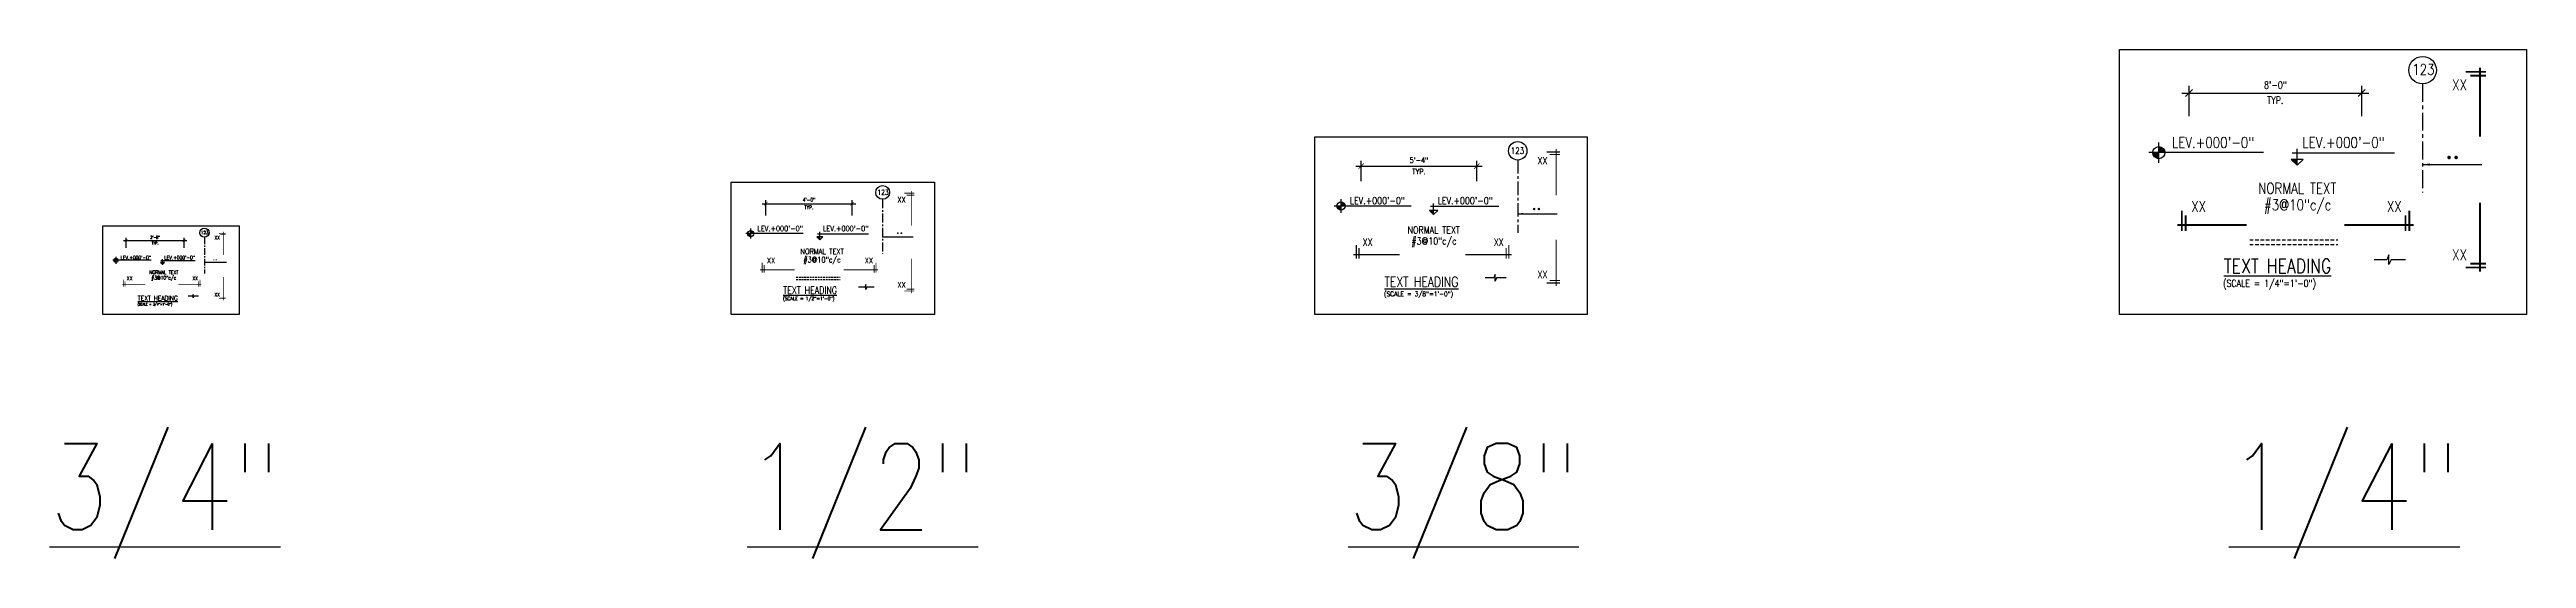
# Model space of a CAD drawing. Header units: inches. Extents: x 17147 to 26472, y -24737 to -16604.
# Drawn here: x 17555 to 18932, y -20569 to -20285 of the extents above; entities that cross this region are included whole.
import ezdxf

# ---------------------------------------------------------------- set-up
doc = ezdxf.new("R2010")
doc.units = ezdxf.units.IN
doc.header["$MEASUREMENT"] = 0
doc.linetypes.add('CENTER', pattern=[2, 1.25, -0.25, 0.25, -0.25])
doc.linetypes.add('HIDDEN', pattern=[0.375, 0.25, -0.125])
for name, color, linetype in [('BEAM', 3, 'HIDDEN'), ('BREAK', 1, 'Continuous'), ('DIM', 2, 'Continuous'), ('DOT', 2, 'Continuous'), ('Grids', 1, 'CENTER'), ('HEADING', 4, 'Continuous'), ('LEVEL', 2, 'Continuous'), ('SECMARK', 2, 'Continuous'), ('TEXT2', 3, 'Continuous'), ('TEXT3', 4, 'Continuous')]:
    doc.layers.add(name, color=color, linetype=linetype)
doc.styles.add('DIM 1_2 (A)', font='simplex.shx', dxfattribs={"width": 0.8})
doc.styles.add('DIM 1_4 (A)', font='simplex.shx', dxfattribs={"width": 0.8})
doc.styles.add('DIM 3_4 (A)', font='simplex.shx', dxfattribs={"width": 0.8})
doc.styles.add('DIM 3_8 (A)', font='simplex.shx', dxfattribs={"width": 0.8})
doc.dimstyles.new('DIM 1_2 (A)', dxfattribs={"dimtxt": 2, "dimasz": 2, "dimexe": 2, "dimexo": 2, "dimgap": 1, "dimtad": 1, "dimdec": 0, "dimzin": 3, "dimdsep": 46, "dimlunit": 4, "dimtxsty": 'DIM 1_2 (A)', "dimblk": 'ARCHTICK', "dimcen": 2, "dimdle": 2, "dimclrd": 2, "dimclre": 2, "dimclrt": 3, "dimadec": 0, "dimazin": 2, "dimtfac": 1, "dimtdec": 0, "dimtofl": 0, "dimtmove": 0, "dimatfit": 3, "dimfxl": 0, "dimtolj": 1, "dimtzin": 0, "dimlwd": -1, "dimlwe": -1, "dimarcsym": 0})
doc.dimstyles.new('DIM 1_4 (A)', dxfattribs={"dimtxt": 4, "dimasz": 4, "dimexe": 4, "dimexo": 4, "dimgap": 2, "dimtad": 1, "dimdec": 0, "dimzin": 3, "dimdsep": 46, "dimlunit": 4, "dimtxsty": 'DIM 1_4 (A)', "dimblk": 'ARCHTICK', "dimcen": 4, "dimdle": 4, "dimclrd": 2, "dimclre": 2, "dimclrt": 3, "dimadec": 0, "dimazin": 2, "dimtfac": 1, "dimtdec": 0, "dimtofl": 0, "dimtmove": 0, "dimatfit": 3, "dimfxl": 0, "dimtolj": 1, "dimtzin": 0, "dimlwd": -1, "dimlwe": -1, "dimarcsym": 0})
doc.dimstyles.new('DIM 3_4 (A)', dxfattribs={"dimtxt": 1.5, "dimasz": 1.5, "dimexe": 1.5, "dimexo": 1.5, "dimgap": 0.75, "dimtad": 1, "dimdec": 0, "dimzin": 3, "dimdsep": 46, "dimlunit": 4, "dimtxsty": 'DIM 3_4 (A)', "dimblk": 'ARCHTICK', "dimcen": 1.5, "dimdle": 1.5, "dimclrd": 2, "dimclre": 2, "dimclrt": 3, "dimadec": 0, "dimazin": 2, "dimtfac": 1, "dimtdec": 0, "dimtofl": 0, "dimtmove": 0, "dimatfit": 3, "dimfxl": 0, "dimtolj": 1, "dimtzin": 0, "dimlwd": -1, "dimlwe": -1, "dimarcsym": 0})
doc.dimstyles.new('DIM 3_8 (A)', dxfattribs={"dimtxt": 3, "dimasz": 3, "dimexe": 3, "dimexo": 3, "dimgap": 1.5, "dimtad": 1, "dimdec": 0, "dimzin": 3, "dimdsep": 46, "dimlunit": 4, "dimtxsty": 'DIM 3_8 (A)', "dimblk": 'ARCHTICK', "dimcen": 3, "dimdle": 3, "dimclrd": 2, "dimclre": 2, "dimclrt": 3, "dimadec": 0, "dimazin": 2, "dimtfac": 1, "dimtdec": 0, "dimtofl": 0, "dimtmove": 0, "dimatfit": 3, "dimfxl": 0, "dimtolj": 1, "dimtzin": 0, "dimlwd": -1, "dimlwe": -1, "dimarcsym": 0})

msp = doc.modelspace()

# ---------------------------------------------------------------- texts
at = {"layer": 'HEADING', "width": 0.8}
for height, style, p in [(8, 'DIM 1_4 (A)', (18763.67834, -20409.88179)), (2.68, 'DIM 3_4 (A)', (17603.784, -20425.22224)), (4, 'DIM 1_2 (A)', (17962.67166, -20421.41596)), (5.5, 'DIM 3_8 (A)', (18297.00277, -20417.49434))]:
    msp.add_text('%%UTEXT HEADING', height=height, dxfattribs=dict(at, style=style)).set_placement(p)
at = {"layer": 'TEXT2', "width": 0.8}
for s, height, style, p in [('NORMAL TEXT', 6, 'DIM 1_4 (A)', (18782.87277, -20365.72189)), ('#3@10"c/c', 6, 'DIM 1_4 (A)', (18786.07359, -20374.89058)), ('NORMAL TEXT', 4.02, 'DIM 3_8 (A)', (18309.86303, -20387.90721)), ('NORMAL TEXT', 3, 'DIM 1_2 (A)', (17972.26887, -20399.33601)), ('#3@10"c/c', 4.02, 'DIM 3_8 (A)', (18312.00759, -20394.05023)), ('NORMAL TEXT', 2.01, 'DIM 3_4 (A)', (17610.21413, -20410.42867)), ('#3@10"c/c', 2.01, 'DIM 3_4 (A)', (17611.28641, -20413.50018)), ('#3@10"c/c', 3, 'DIM 1_2 (A)', (17973.86928, -20403.92036)), ('(SCALE = 1/2"=1\'-0")', 2, 'DIM 1_2 (A)', (17962.47736, -20425.02732)), ('(SCALE = 3/8"=1\'-0")', 2.68, 'DIM 3_8 (A)', (18296.74241, -20422.81603)), ('(SCALE = 1/4"=1\'-0")', 4, 'DIM 1_4 (A)', (18763.28975, -20417.59031)), ('(SCALE = 3/4"=1\'-0")', 1.34, 'DIM 3_4 (A)', (17603.65382, -20427.88308))]:
    msp.add_text(s, height=height, dxfattribs=dict(at, style=style)).set_placement(p)
at = {"layer": 'TEXT3', "width": 0.8}
for s, height, style, p in [('123', 6, 'DIM 1_4 (A)', (18868.53187, -20299.59377)), ('XX', 6, 'DIM 1_4 (A)', (18890.727, -20308.15322)), ('123', 3.618, 'DIM 3_8 (A)', (18367.25463, -20343.60137)), ('LEV.+000\'-0"', 6, 'DIM 1_4 (A)', (18734.93677, -20340.25584)), ('LEV.+000\'-0"', 6, 'DIM 1_4 (A)', (18807.42382, -20340.25584)), ('XX', 4.02, 'DIM 3_8 (A)', (18382.12537, -20349.3362)), ('123', 2.7, 'DIM 1_2 (A)', (18015.09843, -20366.27195)), ('XX', 3, 'DIM 1_2 (A)', (18026.19599, -20370.55168)), ('LEV.+000\'-0"', 4.02, 'DIM 3_8 (A)', (18277.74592, -20371.58414)), ('LEV.+000\'-0"', 4.02, 'DIM 3_8 (A)', (18326.5944, -20371.58414)), ('XX', 6, 'DIM 1_4 (A)', (18745.61415, -20375.83753)), ('XX', 6, 'DIM 1_4 (A)', (18854.41048, -20375.83753)), ('123', 1.809, 'DIM 3_4 (A)', (17638.90993, -20388.27575)), ('XX', 2.01, 'DIM 3_4 (A)', (17646.3453, -20391.14317)), ('XX', 4.02, 'DIM 3_8 (A)', (18284.89976, -20394.68469)), ('XX', 4.02, 'DIM 3_8 (A)', (18357.7933, -20394.68469)), ('XX', 6, 'DIM 1_4 (A)', (18890.727, -20402.77077)), ('LEV.+000\'-0"', 2.01, 'DIM 3_4 (A)', (17594.15557, -20402.26714)), ('LEV.+000\'-0"', 2.01, 'DIM 3_4 (A)', (17618.57981, -20402.26714)), ('XX', 3, 'DIM 1_2 (A)', (17953.63956, -20404.39383)), ('XX', 3, 'DIM 1_2 (A)', (18008.03773, -20404.39383)), ('XX', 4.02, 'DIM 3_8 (A)', (18382.12537, -20412.72996)), ('XX', 2.01, 'DIM 3_4 (A)', (17597.73249, -20413.81741)), ('XX', 2.01, 'DIM 3_4 (A)', (17634.17927, -20413.81741)), ('XX', 2.01, 'DIM 3_4 (A)', (17646.3453, -20422.84005)), ('XX', 3, 'DIM 1_2 (A)', (18026.19599, -20417.86045)), ('%%U3/4"', 48, 'DIM 3_4 (A)', (17554.70996, -20552.66621)), ('%%U1/2"', 48, 'DIM 1_2 (A)', (17942.66138, -20552.66621)), ('%%U3/8"', 48, 'DIM 3_8 (A)', (18276.76854, -20552.66621)), ('%%U1/4"', 48, 'DIM 1_4 (A)', (18766.57549, -20552.66621))]:
    msp.add_text(s, height=height, dxfattribs=dict(at, style=style)).set_placement(p)
at = {"layer": 'TEXT3', "char_height": 3, "width": 24.5714286, "attachment_point": 1, "style": 'DIM 1_2 (A)'}
for insert in [(17948.30088, -20383.58319), (17984.75496, -20383.58319)]:
    msp.add_mtext('LEV.+000\'-0"', dxfattribs=dict(at, insert=insert))

# ---------------------------------------------------------------- blocks, each defined once
blk = doc.blocks.new('_ARCHTICK')
at = {"color": 0, "linetype": 'ByBlock', "const_width": 0.15}
blk.add_lwpolyline([(-0.5, -0.5), (0.5, 0.5)], dxfattribs=at)
blk = doc.blocks.new('*D6')
at = {"layer": 'DEFPOINTS', "color": 0, "transparency": 16777216}
for p in [(17597.3, -20397.3), (17629.5, -20391.7), (17629.5, -20397.3)]:
    blk.add_point(p, dxfattribs=at)
at = {"layer": 'DIM', "color": 2, "transparency": 16777216}
for p, q in [((17595.8, -20391.7), (17631, -20391.7)), ((17597.3, -20395.8), (17597.3, -20390.2)), ((17629.5, -20395.8), (17629.5, -20390.2))]:
    blk.add_line(p, q, dxfattribs=at)
at = {"layer": 'DIM', "color": 2, "transparency": 16777216, "xscale": 1.5, "yscale": 1.5, "zscale": 1.5, "rotation": 180}
blk.add_blockref('_ARCHTICK', (17597.3, -20391.7), dxfattribs=at)
at = {"layer": 'DIM', "color": 2, "transparency": 16777216, "xscale": 1.5, "yscale": 1.5, "zscale": 1.5}
blk.add_blockref('_ARCHTICK', (17629.5, -20391.7), dxfattribs=at)
at = {"layer": 'DIM', "color": 3, "transparency": 16777216, "char_height": 1.5, "attachment_point": 5, "style": 'DIM 3_4 (A)'}
for s, insert in [('\\A1;2\'-8"', (17613.4, -20390)), ('\\A1;TYP.', (17613.4, -20393.2))]:
    blk.add_mtext(s, dxfattribs=dict(at, insert=insert))
blk = doc.blocks.new('*D2')
at = {"layer": 'DEFPOINTS', "color": 0, "transparency": 16777216}
for p in [(17953, -20379.8), (18001, -20371.3), (18001, -20379.8)]:
    blk.add_point(p, dxfattribs=at)
at = {"layer": 'DIM', "color": 2, "transparency": 16777216}
for p, q in [((17953, -20377.8), (17953, -20369.3)), ((18001, -20377.8), (18001, -20369.3)), ((17951, -20371.3), (18003, -20371.3))]:
    blk.add_line(p, q, dxfattribs=at)
at = {"layer": 'DIM', "color": 2, "transparency": 16777216, "xscale": 2, "yscale": 2, "zscale": 2, "rotation": 180}
blk.add_blockref('_ARCHTICK', (17953, -20371.3), dxfattribs=at)
at = {"layer": 'DIM', "color": 2, "transparency": 16777216, "xscale": 2, "yscale": 2, "zscale": 2}
blk.add_blockref('_ARCHTICK', (18001, -20371.3), dxfattribs=at)
at = {"layer": 'DIM', "color": 3, "transparency": 16777216, "char_height": 2, "attachment_point": 5, "style": 'DIM 1_2 (A)'}
for s, insert in [('\\A1;4\'-0"', (17977, -20369.1)), ('\\A1;TYP.', (17977, -20373.3))]:
    blk.add_mtext(s, dxfattribs=dict(at, insert=insert))
blk = doc.blocks.new('*D8')
at = {"layer": 'DEFPOINTS', "color": 0, "transparency": 16777216}
for p in [(18348.4, -20350.4), (18284.1, -20361.7), (18348.4, -20361.7)]:
    blk.add_point(p, dxfattribs=at)
at = {"layer": 'DIM', "color": 2, "transparency": 16777216}
for p, q in [((18281.1, -20350.4), (18351.4, -20350.4)), ((18284.1, -20358.7), (18284.1, -20347.4)), ((18348.4, -20358.7), (18348.4, -20347.4))]:
    blk.add_line(p, q, dxfattribs=at)
at = {"layer": 'DIM', "color": 2, "transparency": 16777216, "xscale": 3, "yscale": 3, "zscale": 3, "rotation": 180}
blk.add_blockref('_ARCHTICK', (18284.1, -20350.4), dxfattribs=at)
at = {"layer": 'DIM', "color": 2, "transparency": 16777216, "xscale": 3, "yscale": 3, "zscale": 3}
blk.add_blockref('_ARCHTICK', (18348.4, -20350.4), dxfattribs=at)
at = {"layer": 'DIM', "color": 3, "transparency": 16777216, "char_height": 3, "attachment_point": 5, "style": 'DIM 3_8 (A)'}
for s, insert in [('\\A1;5\'-4"', (18316.2, -20347.1)), ('\\A1;TYP.', (18316.2, -20353.4))]:
    blk.add_mtext(s, dxfattribs=dict(at, insert=insert))
blk = doc.blocks.new('*D3')
at = {"layer": 'DEFPOINTS', "color": 0, "transparency": 16777216}
for p in [(18840.4, -20309.7), (18744.4, -20326.6), (18840.4, -20326.6)]:
    blk.add_point(p, dxfattribs=at)
at = {"layer": 'DIM', "color": 2, "transparency": 16777216}
for p, q in [((18740.4, -20309.7), (18844.4, -20309.7)), ((18744.4, -20322.6), (18744.4, -20305.7)), ((18840.4, -20322.6), (18840.4, -20305.7))]:
    blk.add_line(p, q, dxfattribs=at)
at = {"layer": 'DIM', "color": 2, "transparency": 16777216, "xscale": 4, "yscale": 4, "zscale": 4, "rotation": 180}
blk.add_blockref('_ARCHTICK', (18744.4, -20309.7), dxfattribs=at)
at = {"layer": 'DIM', "color": 2, "transparency": 16777216, "xscale": 4, "yscale": 4, "zscale": 4}
blk.add_blockref('_ARCHTICK', (18840.4, -20309.7), dxfattribs=at)
at = {"layer": 'DIM', "color": 3, "transparency": 16777216, "char_height": 4, "attachment_point": 5, "style": 'DIM 1_4 (A)'}
for s, insert in [('\\A1;8\'-0"', (18792.4, -20305.3)), ('\\A1;TYP.', (18792.4, -20313.7))]:
    blk.add_mtext(s, dxfattribs=dict(at, insert=insert))

# ---------------------------------------------------------------- dimensions: what is measured, and where the dimension line sits
at = {"layer": 'DIM'}
for base, p1, p2, dimstyle, picture, middle in [((18840.38865, -20309.71462), (18744.37417, -20326.64114), (18840.38865, -20326.64114), 'DIM 1_4 (A)', '*D3', (18792.38141, -20309.71462)), ((18348.39868, -20350.38234), (18284.06898, -20361.72311), (18348.39868, -20361.72311), 'DIM 3_8 (A)', '*D8', (18316.23383, -20350.38234)), ((18001.02682, -20371.33238), (17953.01958, -20379.79564), (18001.02682, -20379.79564), 'DIM 1_2 (A)', '*D2', (17977.0232, -20371.33238)), ((17629.48195, -20391.66624), (17597.3171, -20397.33662), (17629.48195, -20397.33662), 'DIM 3_4 (A)', '*D6', (17613.39953, -20391.66624))]:
    dim = msp.add_linear_dim(base=base, p1=p1, p2=p2, text='<>\\XTYP.', dimstyle=dimstyle, dxfattribs=at)
    dim.commit()
    dim.dimension.update_dxf_attribs({"geometry": picture, "text_midpoint": middle})

# ---------------------------------------------------------------- hatches: boundary and pattern name
at = {"layer": 'LEVEL'}
h = msp.add_hatch(color=2, dxfattribs=at)
h.paths.add_polyline_path([(18727.62366, -20342.86481), (18724.24866, -20342.86481, 0.4142135624), (18727.62366, -20346.23981)])
h.paths.add_polyline_path([(18727.62366, -20339.48981), (18727.62366, -20342.86481), (18730.99866, -20342.86481, 0.4142135624)])
for points in [[(18804.49499, -20349.91808), (18804.49499, -20346.62988), (18801.11999, -20346.62988)], [(18324.34992, -20377.31866), (18324.34992, -20375.11557), (18322.08867, -20375.11557)], [(17983.07998, -20391.43411), (17983.07998, -20389.79001), (17981.39248, -20389.79001)], [(17617.45758, -20405.1344), (17617.45758, -20404.03285), (17616.32695, -20404.03285)]]:
    msp.add_hatch(color=2, dxfattribs=at).paths.add_polyline_path(points)
h = msp.add_hatch(color=2, dxfattribs=at)
h.paths.add_polyline_path([(18272.84613, -20372.59297), (18270.58488, -20372.59297, 0.4142135624), (18272.84613, -20374.85422)])
h.paths.add_polyline_path([(18272.84613, -20370.33172), (18272.84613, -20372.59297), (18275.10738, -20372.59297, 0.4142135624)])
h = msp.add_hatch(color=2, dxfattribs=at)
h.paths.add_polyline_path([(17944.64432, -20387.90747), (17942.95682, -20387.90747, 0.4142135624), (17944.64432, -20389.59497)])
h.paths.add_polyline_path([(17944.64432, -20386.21997), (17944.64432, -20387.90747), (17946.33182, -20387.90747, 0.4142135624)])
h = msp.add_hatch(color=2, dxfattribs=at)
h.paths.add_polyline_path([(17591.70568, -20402.77155), (17590.57505, -20402.77155, 0.4142135624), (17591.70568, -20403.90218)])
h.paths.add_polyline_path([(17591.70568, -20401.64093), (17591.70568, -20402.77155), (17592.8363, -20402.77155, 0.4142135624)])

# ---------------------------------------------------------------- linework, layer by layer
for points in [[(18705.80971, -20285.49921), (18932.01856, -20285.49921), (18932.01856, -20432.95014), (18705.80971, -20432.95014)], [(18258.23079, -20334.15801), (18409.79071, -20334.15801), (18409.79071, -20432.95014), (18258.23079, -20432.95014)], [(17933.73735, -20359.22467), (18046.84177, -20359.22467), (18046.84177, -20432.95014), (17933.73735, -20432.95014)], [(17584.39801, -20383.55407), (17660.17797, -20383.55407), (17660.17797, -20432.95014), (17584.39801, -20432.95014)]]:
    msp.add_lwpolyline(points, close=True)
at = {"layer": 'BEAM', "ltscale": 8}
for p, q in [((18778.1132, -20391.33778), (18827.09367, -20391.33778)), ((18778.1132, -20393.89759), (18827.09367, -20393.89759))]:
    msp.add_line(p, q, dxfattribs=at)
at = {"layer": 'BEAM', "ltscale": 4}
for p, q in [((17969.88909, -20412.14396), (17994.37932, -20412.14396)), ((17969.88909, -20413.42386), (17994.37932, -20413.42386))]:
    msp.add_line(p, q, dxfattribs=at)
at = {"layer": 'BREAK', "linetype": 'Continuous'}
for points in [[(18364.69305, -20412.49811), (18359.35711, -20412.49811), (18358.55311, -20414.33892), (18358.55311, -20410.6573), (18357.74911, -20412.49811), (18353.0807, -20412.49811)], [(18864.70861, -20402.42473), (18856.74452, -20402.42473), (18855.54452, -20405.1722), (18855.54452, -20399.67725), (18854.34452, -20402.42473), (18847.37675, -20402.42473)], [(17637.62914, -20422.72412), (17634.96117, -20422.72412), (17634.55917, -20423.64453), (17634.55917, -20421.80372), (17634.15717, -20422.72412), (17631.82297, -20422.72412)], [(18013.18679, -20417.68743), (18009.20475, -20417.68743), (18008.60475, -20419.06117), (18008.60475, -20416.31369), (18008.00475, -20417.68743), (18004.52087, -20417.68743)]]:
    msp.add_lwpolyline(points, dxfattribs=at)
at = {"layer": 'DOT'}
for points, const_width in [([(18888.46648, -20345.55505, 1), (18889.46648, -20345.55505, 1)], 1), ([(18892.37657, -20345.55505, 1), (18893.37657, -20345.55505, 1)], 1), ([(18379.93111, -20374.23218, 1), (18380.60111, -20374.23218, 1)], 0.67), ([(18382.55086, -20374.23218, 1), (18383.22086, -20374.23218, 1)], 0.67), ([(18026.18384, -20387.68013, 1), (18026.68384, -20387.68013, 1)], 0.5), ([(18028.13888, -20387.68013, 1), (18028.63888, -20387.68013, 1)], 0.5), ([(17645.93019, -20402.49009, 1), (17646.26519, -20402.49009, 1)], 0.335), ([(17647.24006, -20402.49009, 1), (17647.57506, -20402.49009, 1)], 0.335)]:
    msp.add_lwpolyline(points, format="xyb", close=True, dxfattribs=dict(at, const_width=const_width))
at = {"layer": 'Grids', "ltscale": 8}
msp.add_line((18874.2868, -20304.64851), (18874.2868, -20364.96146), dxfattribs=at)
at = {"layer": 'Grids', "ltscale": 6}
msp.add_line((18371.11044, -20346.98805), (18371.11044, -20387.39772), dxfattribs=at)
at = {"layer": 'Grids', "ltscale": 4}
msp.add_line((18017.97589, -20368.79932), (18017.97589, -20398.9558), dxfattribs=at)
at = {"layer": 'Grids', "ltscale": 3}
msp.add_line((17640.83783, -20389.96909), (17640.83783, -20410.17393), dxfattribs=at)
at = {"layer": 'Grids', "color": 2, "linetype": 'Continuous', "ltscale": 1.25}
for centre, radius in [((18874.2868, -20296.99443), 7.65408), ((18371.11044, -20341.85981), 5.12823), ((18017.97589, -20364.97228), 3.82704), ((17640.83783, -20387.40498), 2.56412)]:
    msp.add_circle(centre, radius, dxfattribs=at)
at = {"layer": 'LEVEL'}
for p, q in [((18727.62366, -20348.48981), (18727.62366, -20337.23981)), ((18804.49499, -20349.91808), (18804.49499, -20340.8062)), ((18785.74759, -20342.86481), (18721.99866, -20342.86481)), ((18804.49499, -20349.91808), (18801.11999, -20346.62988)), ((18807.86999, -20346.62988), (18801.11999, -20346.62988)), ((18801.78184, -20342.95844), (18858.66722, -20342.95844)), ((18804.49499, -20349.91808), (18807.86999, -20346.62988)), ((18272.84613, -20376.36172), (18272.84613, -20368.82422)), ((18311.78916, -20372.59297), (18269.07738, -20372.59297)), ((18324.34992, -20377.31866), (18322.08867, -20375.11557)), ((18326.61117, -20375.11557), (18322.08867, -20375.11557)), ((18322.53211, -20372.6557), (18360.64532, -20372.6557)), ((18324.34992, -20377.31866), (18324.34992, -20371.2137)), ((18324.34992, -20377.31866), (18326.61117, -20375.11557)), ((17973.70628, -20387.90747), (17941.83182, -20387.90747)), ((17944.64432, -20390.71997), (17944.64432, -20385.09497)), ((17983.07998, -20391.43411), (17981.39248, -20389.79001)), ((17984.76748, -20389.79001), (17981.39248, -20389.79001)), ((17981.72341, -20387.95429), (18010.1661, -20387.95429)), ((17983.07998, -20391.43411), (17983.07998, -20386.87817)), ((17983.07998, -20391.43411), (17984.76748, -20389.79001)), ((17611.1772, -20402.77155), (17589.8213, -20402.77155)), ((17591.70568, -20404.65593), (17591.70568, -20400.88718)), ((17617.45758, -20405.1344), (17616.32695, -20404.03285)), ((17618.5882, -20404.03285), (17616.32695, -20404.03285)), ((17616.54867, -20402.80292), (17635.60527, -20402.80292)), ((17617.45758, -20405.1344), (17617.45758, -20402.08192)), ((17617.45758, -20405.1344), (17618.5882, -20404.03285))]:
    msp.add_line(p, q, dxfattribs=at)
for centre, radius in [((18727.62366, -20342.86481), 3.375), ((18272.84613, -20372.59297), 2.26125), ((17944.64432, -20387.90747), 1.6875), ((17591.70568, -20402.77155), 1.13062)]:
    msp.add_circle(centre, radius, dxfattribs=at)
at = {"layer": 'SECMARK'}
for points, const_width in [([(18898.2468, -20297.93417), (18909.44953, -20297.93417)], 1), ([(18900.80696, -20300.07105), (18909.44953, -20300.07105)], 1), ([(18906.14919, -20295.54768), (18906.14919, -20333.98792)], 1), ([(18387.16363, -20342.48944), (18394.66947, -20342.48944)], 0.67), ([(18392.45824, -20340.89049), (18392.45824, -20366.64545)], 0.67), ([(18388.87894, -20343.92115), (18394.66947, -20343.92115)], 0.67), ([(18029.95589, -20365.44215), (18035.55726, -20365.44215)], 0.5), ([(18031.23597, -20366.51059), (18035.55726, -20366.51059)], 0.5), ([(18033.90708, -20364.24891), (18033.90708, -20383.46903)], 0.5), ([(18906.14919, -20409.18089), (18906.14919, -20370.74065)], 1), ([(18737.97138, -20383.14877), (18776.41162, -20383.14877)], 1), ([(18740.35787, -20375.24638), (18740.35787, -20386.44912)], 1), ([(18742.49475, -20377.80654), (18742.49475, -20386.44912)], 1), ([(18869.24599, -20383.14877), (18830.80575, -20383.14877)], 1), ([(18864.72262, -20377.80654), (18864.72262, -20386.44912)], 1), ([(18866.8595, -20375.24638), (18866.8595, -20386.44912)], 1), ([(17648.86443, -20387.71979), (17652.61735, -20387.71979)], 0.335), ([(17649.72209, -20388.43564), (17652.61735, -20388.43564)], 0.335), ([(17651.51173, -20386.92031), (17651.51173, -20399.79779)], 0.335), ([(18281.37805, -20394.28862), (18281.37805, -20401.79445)], 0.67), ([(18282.80976, -20396.00393), (18282.80976, -20401.79445)], 0.67), ([(18364.70244, -20396.00393), (18364.70244, -20401.79445)], 0.67), ([(18366.13415, -20394.28862), (18366.13415, -20401.79445)], 0.67), ([(18392.45824, -20417.02474), (18392.45824, -20391.26978)], 0.67), ([(17949.81818, -20408.04945), (17969.0383, -20408.04945)], 0.5), ([(17951.01142, -20404.09826), (17951.01142, -20409.69963)], 0.5), ([(17952.07986, -20405.37834), (17952.07986, -20409.69963)], 0.5), ([(18015.45549, -20408.04945), (17996.23536, -20408.04945)], 0.5), ([(18013.1938, -20405.37834), (18013.1938, -20409.69963)], 0.5), ([(18014.26224, -20404.09826), (18014.26224, -20409.69963)], 0.5), ([(18033.90708, -20421.06551), (18033.90708, -20401.84539)], 0.5), ([(18279.77911, -20399.58322), (18305.53407, -20399.58322)], 0.67), ([(18367.73309, -20399.58322), (18341.97813, -20399.58322)], 0.67), ([(18898.2468, -20406.7944), (18909.44953, -20406.7944)], 1), ([(18900.80696, -20404.65752), (18909.44953, -20404.65752)], 1), ([(17595.17217, -20416.26668), (17608.04965, -20416.26668)], 0.335), ([(17595.97164, -20413.61938), (17595.97164, -20417.37229)], 0.335), ([(17596.6875, -20414.47703), (17596.6875, -20417.37229)], 0.335), ([(17639.14916, -20416.26668), (17626.27168, -20416.26668)], 0.335), ([(17637.63383, -20414.47703), (17637.63383, -20417.37229)], 0.335), ([(17638.34969, -20413.61938), (17638.34969, -20417.37229)], 0.335), ([(17648.86443, -20424.18797), (17652.61735, -20424.18797)], 0.335), ([(17649.72209, -20423.47211), (17652.61735, -20423.47211)], 0.335), ([(17651.51173, -20424.98744), (17651.51173, -20412.10996)], 0.335), ([(18029.95589, -20419.87227), (18035.55726, -20419.87227)], 0.5), ([(18031.23597, -20418.80383), (18035.55726, -20418.80383)], 0.5), ([(18387.16363, -20415.4258), (18394.66947, -20415.4258)], 0.67), ([(18388.87894, -20413.99409), (18394.66947, -20413.99409)], 0.67)]:
    msp.add_lwpolyline(points, dxfattribs=dict(at, const_width=const_width))

msp.set_redraw_order([(e.dxf.handle, doc.entitydb.next_handle()) for e in msp.query("TEXT MTEXT ATTDEF DIMENSION ARC_DIMENSION")])  # texts and dimensions are drawn at this point

# ---------------------------------------------------------------- leaders
for points, dimstyle, override in [([(18874.2868, -20349.51157), (18907.28428, -20349.51157)], 'DIM 1_4 (A)', {"dimgap": 2, "dimtad": 0}), ([(18371.11044, -20376.88305), (18393.03153, -20376.88305)], 'DIM 3_8 (A)', {"dimgap": 1.5, "dimtad": 0}), ([(18017.97589, -20389.65839), (18034.93057, -20389.65839)], 'DIM 1_2 (A)', {"dimgap": 1, "dimtad": 0}), ([(17640.83783, -20403.81552), (17653.16241, -20403.81552)], 'DIM 3_4 (A)', {"dimgap": 0.75, "dimtad": 0})]:
    msp.add_leader(points, dimstyle=dimstyle, override=override)

doc.saveas('drawing.dxf')
